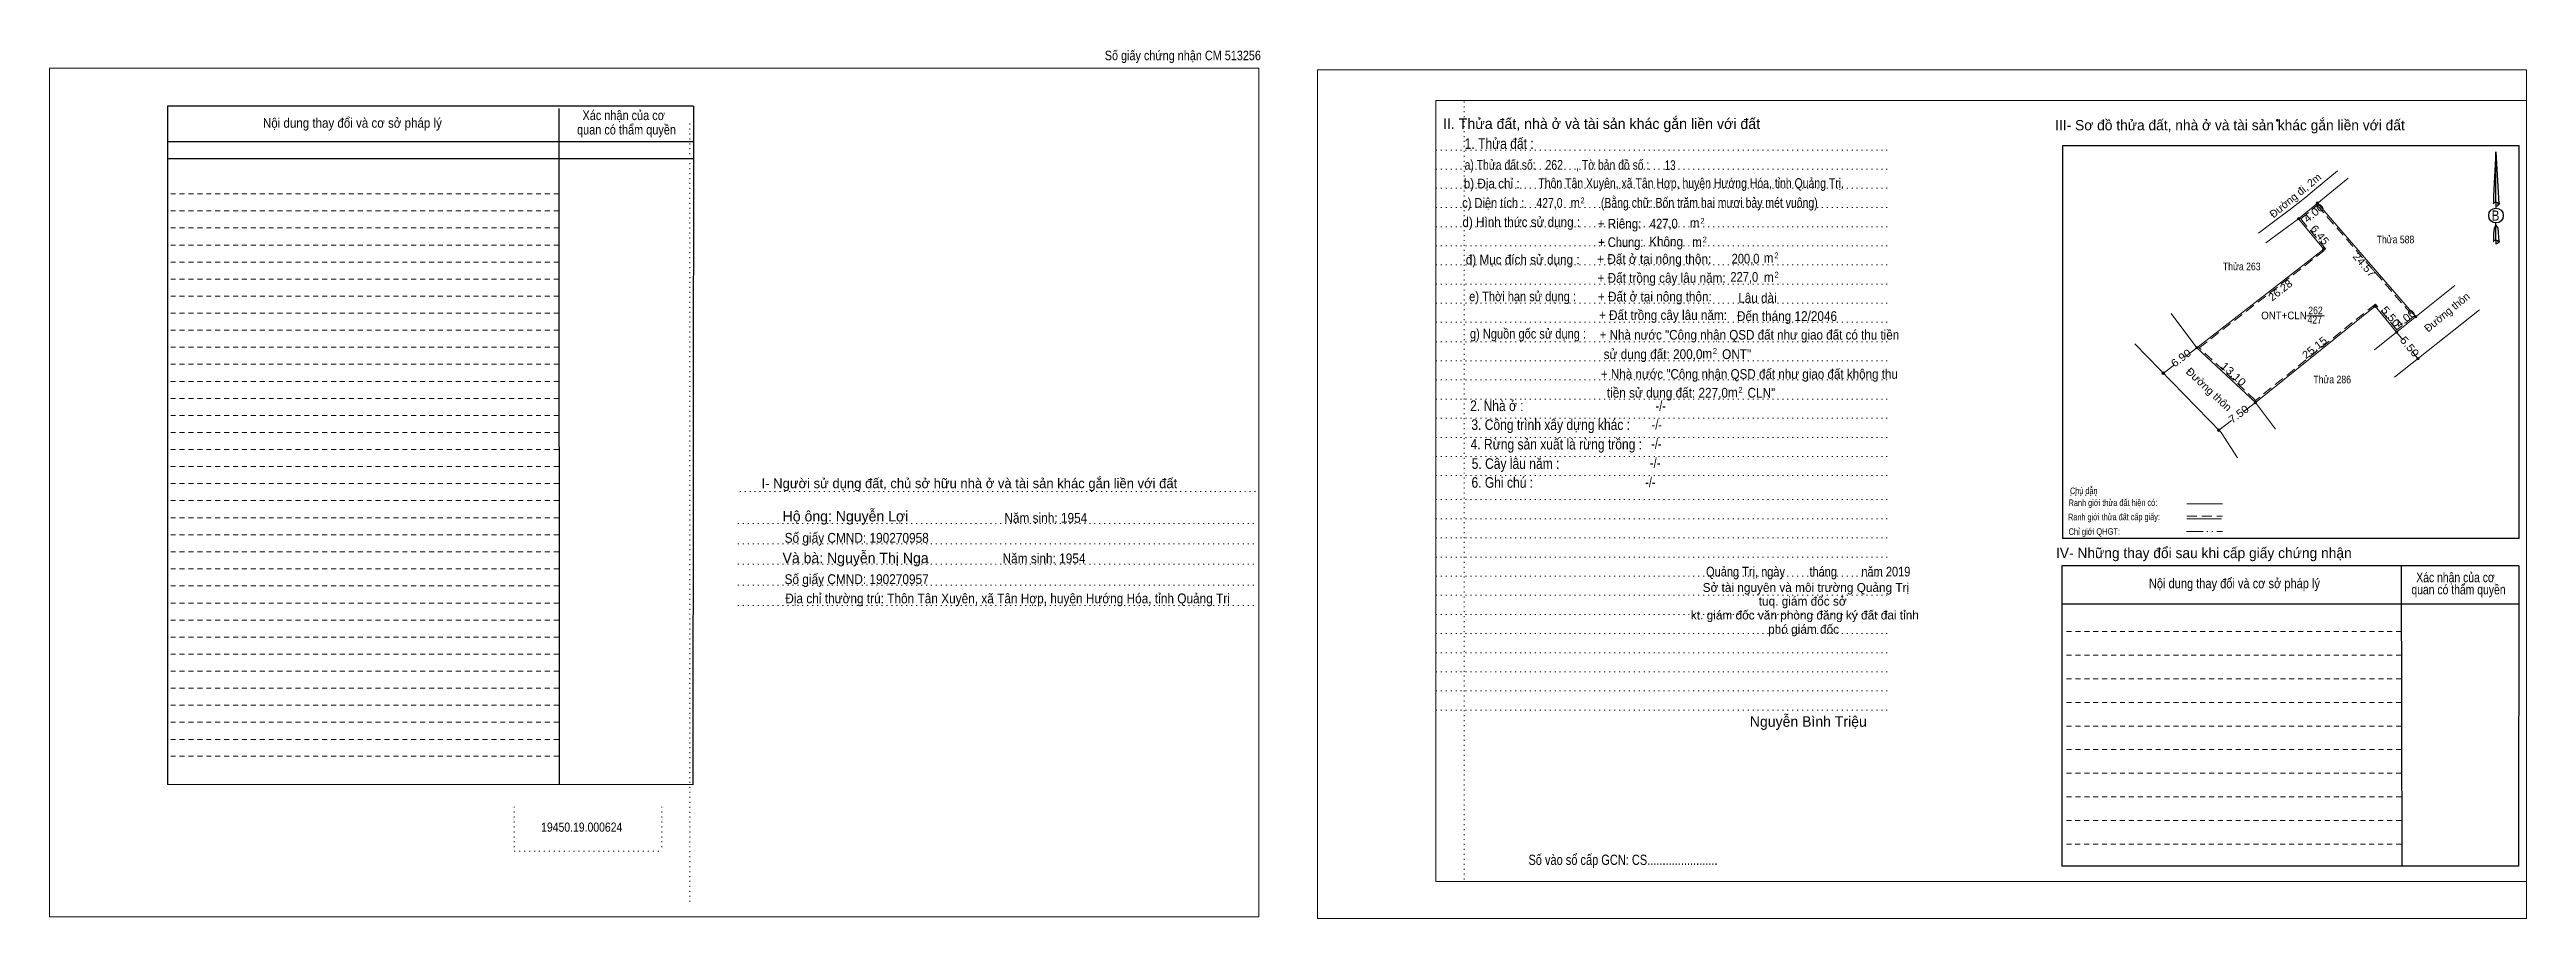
# Model space of a CAD drawing. Header units: metres. Extents: x 551905 to 552571, y 1840057 to 1840425.
# Drawn here: x 551905.4 to 552310.7, y 1840282.8 to 1840425 of the extents above; entities that cross this region are included whole.
import ezdxf
from ezdxf.enums import TextEntityAlignment as Align

# ---------------------------------------------------------------- set-up
doc = ezdxf.new("R2010")
doc.units = ezdxf.units.M
doc.header["$LTSCALE"] = 0.54
doc.header["$PDMODE"] = 32
doc.header["$PDSIZE"] = 0.27
for name, pattern in [('DASH_DOUBLE_DOT', [9.2, 5, -1.2, 0.3, -1.2, 0.3, -1.2]), ('DOTTED', [1.5, 0.3, -1.2]), ('MEDIUM_DASHED', [4.5, 3, -1.5]), ('SHORT_DASHED', [2.7, 1.5, -1.2])]:
    doc.linetypes.add(name, pattern=pattern)
for name, color, linetype, lineweight in [('1', 7, 'Continuous', 13), ('10', 7, 'Continuous', 13), ('18', 7, 'Continuous', 25), ('28', 7, 'SHORT_DASHED', 13), ('55', 7, 'DASH_DOUBLE_DOT', 13), ('8', 7, 'Continuous', 13)]:
    doc.layers.add(name, color=color, linetype=linetype, lineweight=lineweight)
doc.layers.add('40', color=7, linetype='Continuous')
doc.layers.add('9', color=7, linetype='Continuous')

msp = doc.modelspace()

# ---------------------------------------------------------------- texts
at = {"layer": '10'}
for s, height, width, p in [('262', 1.6, 0.8, (552151.59, 1840405.31)), ('Thửa 588', 1.25, 0.85, (552289.26, 1840393.28)), ('Thửa 263', 1.25, 0.85, (552264.1, 1840388.87)), ('ONT+CLN', 1.25, 0.95, (552271.01, 1840380.85)), ('427', 1.25, 0.85, (552276.045, 1840380.15)), ('262', 1.25, 0.85, (552276.165, 1840381.67)), ('Thửa 286', 1.25, 0.85, (552278.9, 1840370.37))]:
    msp.add_text(s, height=height, dxfattribs=dict(at, width=width)).set_placement(p, align=Align.CENTER)
for s, p in [('Đường đi, 2m', (552273.2681, 1840400.6178)), ('Đường thôn', (552298.0781, 1840381.5133))]:
    msp.add_text(s, height=1.25, rotation=39.42, dxfattribs=at).set_placement(p, align=Align.CENTER)
for s, rotation, width, p in [('4.00', 39.42, 1.15, (552276.2831, 1840397.7591)), ('6.45', 309.589, 1.1, (552276.3988, 1840394.2583)), ('24.57', 310.842, 1.1, (552283.6725, 1840389.3387)), ('26.28', 37.89, 1.05, (552270.7962, 1840385.0978)), ('5.50', 309.539, 1.15, (552288.0035, 1840380.9079)), ('4.00', 38.816, 1.1, (552291.2682, 1840380.4873)), ('6.90', 37.169, 1.1, (552254.5374, 1840374.0153)), ('25.15', 38.77, 1.1, (552276.3986, 1840375.7166)), ('5.50', 309.539, 1.15, (552291.0835, 1840375.9779)), ('Đường thôn', 316.856, 1.05, (552258.2976, 1840368.9268)), ('13.10', 316.856, 1.15, (552262.3226, 1840371.4374)), ('7.50', 37.053, 1.1, (552263.9734, 1840364.8275))]:
    msp.add_text(s, height=1.25, rotation=rotation, dxfattribs=dict(at, width=width)).set_placement(p, align=Align.CENTER)
at = {"layer": '18'}
for s, height, p in [('II. Thửa đất, nhà ở và tài sản khác gắn liền với đất', 1.734, (552159.34, 1840411.98)), ('Hộ ông: Nguyễn Lợi', 1.72, (552035.62, 1840347.77)), ('Và bà: Nguyễn Thị Nga', 1.72, (552037.27, 1840340.93)), ('Sở tài nguyên và môi trường Quảng Trị', 1.445, (552192.785, 1840336.24)), ('tuq. giám đốc sở', 1.446, (552192.25, 1840334)), ('kt. giám đốc văn phòng đăng ký đất đai tỉnh', 1.446, (552192.61, 1840331.73)), ('phó giám đốc', 1.446, (552192.4, 1840329.42)), ('Nguyễn Bình Triệu', 1.717, (552193.175, 1840314.17))]:
    msp.add_text(s, height=height, dxfattribs=at).set_placement(p, align=Align.CENTER)
for s, height, width, p in [('1. Thửa đất :', 1.734, 0.85, (552142.585, 1840408.73)), ('a) Thửa đất số:              , Tờ bản đồ số : ', 1.59, 0.8, (552152.28, 1840405.32)), ('13', 1.6, 0.75, (552170.565, 1840405.26)), ('c) Diện tích :                                                   ', 1.59, 0.85, (552154.415, 1840399.11)), ('b) Địa chỉ : ', 1.59, 0.9, (552141.625, 1840402.27)), ('427,0', 1.6, 0.8, (552150.815, 1840399.09)), (' m', 1.59, 0.85, (552154.785, 1840399.12)), ('2', 0.9628, 0.75, (552156.235, 1840399.82)), ('(Bằng chữ: Bốn trăm hai mươi bảy mét vuông)', 1.6, 0.8, (552176.97, 1840399.12)), ('d) Hình thức sử dụng :', 1.59, 0.9, (552146.205, 1840395.96)), ('+ Riêng: ', 1.59, 0.9, (552162.55, 1840395.69)), (' m', 1.59, 0.9, (552174.315, 1840395.82)), ('2', 0.9628, 0.8, (552175.86, 1840396.47)), ('B', 1.665, 0.85, (552305.62, 1840396.99)), ('       + Chung:', 1.59, 0.85, (552160.74, 1840392.67)), ('Không', 1.59, 0.9, (552169.905, 1840392.76)), (' m', 1.59, 0.9, (552174.685, 1840392.7)), ('2', 0.9628, 0.8, (552176.21, 1840393.42)), ('đ) Mục đích sử dụng :', 1.59, 0.9, (552146.435, 1840389.82)), ('+ Đất ở tại nông thôn:', 1.6, 0.9, (552167.96, 1840389.91)), ('+ Đất trồng cây lâu năm:', 1.594, 0.9, (552169.16, 1840386.82)), ('227,0', 1.6, 0.85, (552182.695, 1840386.98)), ('200,0', 1.6, 0.85, (552182.895, 1840389.97)), (' m', 1.59, 0.9, (552186.405, 1840390.1)), (' m', 1.59, 0.9, (552186.445, 1840386.94)), ('2', 0.9628, 0.8, (552187.95, 1840390.81)), ('2', 0.9628, 0.8, (552187.98, 1840387.67)), ('e) Thời hạn sử dụng :', 1.59, 0.85, (552146.415, 1840383.8)), ('+ Đất ở tại nông thôn:', 1.6, 0.9, (552168.06, 1840383.76)), ('Lâu dài', 1.594, 0.9, (552184.85, 1840383.54)), ('+ Đất trồng cây lâu năm:', 1.594, 0.9, (552169.39, 1840380.74)), ('Đến tháng 12/2046', 1.6, 0.9, (552189.685, 1840380.57)), ('g) Nguồn gốc sử dụng :', 1.59, 0.85, (552147.3, 1840377.7)), ('2', 0.9628, 0.8, (552177.89, 1840375.18)), (' m', 1.59, 0.9, (552176.365, 1840374.45)), ('2. Nhà ở :', 1.734, 0.85, (552142.21, 1840365.83)), (' m', 1.59, 0.9, (552180.555, 1840368.09)), ('2', 0.9628, 0.8, (552182.08, 1840368.82)), ('3. Công trình xây dựng khác :', 1.734, 0.85, (552151.02, 1840362.74)), ('4. Rừng sản xuất là rừng trồng :', 1.734, 0.85, (552151.94, 1840359.55)), ('5. Cây lâu năm :', 1.734, 0.85, (552145.265, 1840356.37)), ('6. Ghi chú :', 1.734, 0.85, (552143.095, 1840353.28)), ('Quảng Trị, ngày        tháng        năm 2019', 1.584, 0.85, (552193.155, 1840338.77)), ('19450.19.000624', 1.5, 0.85, (551992.455, 1840297)), ('Số vào sổ cấp GCN: CS.......................', 1.684, 0.8, (552162.85, 1840291.57))]:
    msp.add_text(s, height=height, dxfattribs=dict(at, width=width)).set_placement(p, align=Align.CENTER)
for s, height, width, p in [('Thôn Tân Xuyên, xã Tân Hợp, huyện Hướng Hóa, tỉnh Quảng Trị.', 1.6, 0.8, (552149, 1840402.33)), ('+ Nhà nước "Công nhận QSD đất như giao đất có thu tiền', 1.58, 0.9, (552159.02, 1840377.52)), ('sử dụng đất: 200,0      ONT"', 1.6, 0.9, (552159.69, 1840374.34)), ('+ Nhà nước "Công nhận QSD đất như giao đất không thu', 1.58, 0.9, (552159.23, 1840371.11)), ('tiền sử dụng đất: 227,0      CLN"', 1.6, 0.9, (552160.21, 1840368.03))]:
    msp.add_text(s, height=height, dxfattribs=dict(at, width=width)).set_placement(p)
at = {"layer": '28'}
for s, height, width, p in [('Nội dung thay đổi và cơ sở pháp lý', 1.571, 0.9, (551954.93, 1840412.19)), ('Nội dung thay đổi và cơ sở pháp lý', 1.571, 0.9, (551954.93, 1840412.19)), (' quan có thẩm quyền', 1.571, 0.85, (551999.535, 1840411.09)), (' quan có thẩm quyền', 1.571, 0.85, (551999.535, 1840411.09)), ('Xác nhận của cơ', 1.571, 0.85, (551999.32, 1840413.44)), ('Xác nhận của cơ', 1.571, 0.85, (551999.32, 1840413.44)), ('-/-', 1.59, 0.85, (552168.37, 1840362.79)), ('-/-', 1.59, 0.85, (552169.03, 1840365.89)), ('-/-', 1.59, 0.85, (552168.32, 1840359.67)), ('-/-', 1.59, 0.85, (552168.11, 1840356.56)), ('-/-', 1.59, 0.85, (552167.33, 1840353.4)), ('Xác nhận của cơ', 1.59, 0.8, (552299.08, 1840337.82)), ('Nội dung thay đổi và cơ sở pháp lý', 1.59, 0.85, (552262.905, 1840336.84)), (' quan có thẩm quyền', 1.59, 0.8, (552299.33, 1840335.84))]:
    msp.add_text(s, height=height, dxfattribs=dict(at, width=width)).set_placement(p, align=Align.CENTER)
for s, height, p in [('III- Sơ đồ thửa đất, nhà ở và tài sản khác gắn liền với đất', 1.686, (552262.17, 1840411.77)), ('I- Người sử dụng đất, chủ sở hữu nhà ở và tài sản khác gắn liền với đất', 1.593, (552055.9, 1840353.21)), ('IV- Những thay đổi sau khi cấp giấy chứng nhận', 1.686, (552257.9, 1840341.77))]:
    msp.add_text(s, height=height, dxfattribs=at).set_placement(p, align=Align.CENTER)
at = {"layer": '28', "width": 0.9}
for s, p in [('Năm sinh: 1954', (552061.61, 1840347.55)), ('Số giấy CMND: 190270958', (552025.66, 1840344.28)), ('Số giấy CMND: 190270957', (552025.65, 1840337.52)), ('Năm sinh: 1954', (552061.32, 1840340.92)), ('Địa chỉ thường trú: Thôn Tân Xuyên, xã Tân Hợp, huyện Hướng Hóa, tỉnh Quảng Trị', (552025.77, 1840334.37))]:
    msp.add_text(s, height=1.61, dxfattribs=at).set_placement(p)
at = {"layer": '40', "width": 0.85}
msp.add_text('Số giấy chứng nhận CM 513256', height=1.561, dxfattribs=at).set_placement((552090.825, 1840423.24), align=Align.CENTER)
at = {"layer": '55'}
for s, height, width, p in [('Ranh giới thửa đất hiện có:', 1.084, 0.8, (552243.0187, 1840350.2968)), ('Chú dẫn', 1.078, 0.8, (552238.2537, 1840352.2452)), ('Ranh giới thửa đất cấp giấy:', 1.079, 0.8, (552243.1937, 1840347.9674)), ('Chỉ giới QHGT:', 1.079, 0.85, (552239.9737, 1840345.58))]:
    msp.add_text(s, height=height, rotation=0.135, dxfattribs=dict(at, width=width)).set_placement(p, align=Align.CENTER)
at = {"layer": '9', "width": 0.85}
msp.add_text('427,0', height=1.6, dxfattribs=at).set_placement((552169.525, 1840395.69), align=Align.CENTER)

# ---------------------------------------------------------------- hatches: boundary and pattern name
at = {"layer": '10'}
for points in [[(552276.69, 1840399.85, 1), (552276.29, 1840399.85, 1)], [(552273.6, 1840397.31, 1), (552273.2, 1840397.31, 1)], [(552277.71, 1840392.34, 1), (552277.31, 1840392.34, 1)], [(552286.14, 1840382.99, 1), (552285.74, 1840382.99, 1)], [(552292.76, 1840381.26, 1), (552292.36, 1840381.26, 1)], [(552256.97, 1840376.2, 1), (552256.57, 1840376.2, 1)], [(552289.64, 1840378.75, 1), (552289.24, 1840378.75, 1)], [(552251.4491, 1840372.0325, 1), (552251.0491, 1840372.0325, 1)], [(552293.13, 1840374.4, 1), (552292.73, 1840374.4, 1)], [(552266.53, 1840367.24, 1), (552266.13, 1840367.24, 1)], [(552260.53, 1840362.71, 1), (552260.13, 1840362.71, 1)]]:
    msp.add_hatch(color=256, dxfattribs=at).paths.add_polyline_path(points)

# ---------------------------------------------------------------- linework, layer by layer
at = {"layer": '1'}
for p, q in [((552132.23, 1840416.65), (552310.69, 1840416.65)), ((552132.23, 1840416.65), (552132.23, 1840288.87)), ((552310.69, 1840416.65), (552310.69, 1840287.87)), ((552132.23, 1840288.87), (552310.69, 1840288.87))]:
    msp.add_line(p, q, dxfattribs=at)
at = {"layer": '1', "linetype": 'DOTTED'}
for p, q in [((552136.87, 1840416.5), (552136.87, 1840288.77)), ((552010.17, 1840412.87), (552010.17, 1840285.09)), ((552132.23, 1840408.51), (552139.46, 1840408.51)), ((552132.23, 1840408.51), (552206.51, 1840408.51)), ((552132.23, 1840405.43), (552206.51, 1840405.43)), ((552132.23, 1840402.28), (552206.51, 1840402.28)), ((552132.23, 1840399.13), (552206.51, 1840399.13)), ((552132.23, 1840396), (552206.51, 1840396)), ((552132.23, 1840392.84), (552206.51, 1840392.84)), ((552132.23, 1840389.76), (552206.51, 1840389.76)), ((552132.23, 1840386.6), (552206.51, 1840386.6)), ((552132.23, 1840383.46), (552206.51, 1840383.46)), ((552132.23, 1840380.35), (552206.51, 1840380.35)), ((552132.23, 1840377.18), (552206.51, 1840377.18)), ((552132.23, 1840374.07), (552206.51, 1840374.07)), ((552132.23, 1840370.93), (552206.51, 1840370.93)), ((552132.23, 1840367.79), (552206.51, 1840367.79)), ((552132.23, 1840364.66), (552206.51, 1840364.66)), ((552132.23, 1840361.52), (552206.51, 1840361.52)), ((552132.23, 1840358.42), (552206.51, 1840358.42)), ((552018.32, 1840352.68), (552103.2, 1840352.68)), ((552132.23, 1840355.27), (552206.51, 1840355.27)), ((552018.02, 1840347.46), (552102.93, 1840347.46)), ((552132.23, 1840351.37), (552206.51, 1840351.37)), ((552132.23, 1840348.2), (552206.51, 1840348.2)), ((552018.02, 1840344.1), (552102.93, 1840344.1)), ((552132.23, 1840345.11), (552206.51, 1840345.11)), ((552018.02, 1840340.79), (552102.93, 1840340.79)), ((552132.23, 1840341.93), (552206.51, 1840341.93)), ((552018.02, 1840337.33), (552102.93, 1840337.33)), ((552132.23, 1840338.83), (552206.51, 1840338.83)), ((552132.23, 1840335.72), (552206.51, 1840335.72)), ((552018.02, 1840334), (552102.93, 1840334)), ((552132.23, 1840332.56), (552206.51, 1840332.56)), ((552132.23, 1840329.46), (552206.51, 1840329.46)), ((552132.23, 1840326.29), (552206.51, 1840326.29)), ((552132.23, 1840323.18), (552206.51, 1840323.18)), ((552132.23, 1840320.03), (552206.51, 1840320.03)), ((552132.23, 1840316.87), (552206.51, 1840316.87)), ((551981.41, 1840301.1), (551981.41, 1840293.84)), ((552005.54, 1840301.1), (552005.54, 1840293.84)), ((551981.41, 1840293.84), (552005.54, 1840293.84))]:
    msp.add_line(p, q, dxfattribs=at)
at = {"layer": '1'}
for points in [[(551905.37, 1840283.09), (552103.23, 1840283.09), (552103.23, 1840421.96), (551905.37, 1840421.96)], [(551905.37, 1840421.96), (552103.23, 1840421.96), (552103.23, 1840283.09), (551905.37, 1840283.09)], [(552112.85, 1840282.81), (552310.69, 1840282.81), (552310.69, 1840421.67), (552112.85, 1840421.67)]]:
    msp.add_lwpolyline(points, close=True, dxfattribs=at)
msp.add_lwpolyline([(552139.46, 1840416.65), (552310.69, 1840416.65), (552310.69, 1840288.87), (552139.46, 1840288.87)], dxfattribs=at)
at = {"layer": '10'}
for p, q in [((552279.79, 1840405.15), (552275.99, 1840402.03)), ((552272.1, 1840398.84), (552274.56, 1840400.85)), ((552273.4, 1840397.31), (552281.5, 1840403.95)), ((552274.56, 1840400.85), (552275.99, 1840402.03)), ((552266.85, 1840394.92), (552268.88, 1840396.44)), ((552268.06, 1840393.33), (552273.4, 1840397.31)), ((552268.88, 1840396.44), (552272.1, 1840398.84)), ((552276.49, 1840399.85), (552292.56, 1840381.26)), ((552276.49, 1840399.85), (552292.56, 1840381.26)), ((552289.44, 1840378.75), (552298.96, 1840386.4)), ((552252.55, 1840381.77), (552256.77, 1840376.2)), ((552266.33, 1840367.24), (552285.94, 1840382.99)), ((552266.33, 1840367.24), (552285.94, 1840382.99)), ((552274.73, 1840381.4), (552277.65, 1840381.4)), ((552285.94, 1840382.99), (552289.44, 1840378.75)), ((552285.94, 1840382.99), (552289.44, 1840378.75)), ((552289.09, 1840371.36), (552303, 1840382.37)), ((552246.59, 1840376.84), (552260.72, 1840362.31)), ((552254.9, 1840374.78), (552256.77, 1840376.2)), ((552256.77, 1840376.2), (552266.33, 1840367.24)), ((552285.85, 1840375.87), (552289.44, 1840378.75)), ((552290.48, 1840377.46), (552289.44, 1840378.75)), ((552251.27, 1840372.03), (552253.07, 1840373.39)), ((552292.93, 1840374.4), (552291.96, 1840375.61)), ((552260.33, 1840362.71), (552262.42, 1840364.29)), ((552264.47, 1840365.83), (552266.33, 1840367.24)), ((552266.33, 1840367.24), (552269.65, 1840362.85)), ((552260.72, 1840362.31), (552263.41, 1840358.17))]:
    msp.add_line(p, q, dxfattribs=at)
msp.add_lwpolyline([(552256.77, 1840376.2), (552277.51, 1840392.34), (552273.4, 1840397.31)], dxfattribs=at)
msp.add_lwpolyline([(552256.77, 1840376.2), (552277.51, 1840392.34), (552273.4, 1840397.31)], dxfattribs=at)
at = {"layer": '10', "linetype": 'MEDIUM_DASHED'}
msp.add_lwpolyline([(552276.46, 1840399.5), (552292.2, 1840381.29), (552289.48, 1840379.1), (552285.98, 1840383.34), (552266.34, 1840367.57), (552257.15, 1840376.18), (552277.87, 1840392.3), (552273.75, 1840397.28)], close=True, dxfattribs=at)
at = {"layer": '10'}
for centre in [(552276.49, 1840399.85), (552273.4, 1840397.31), (552277.51, 1840392.34), (552285.94, 1840382.99), (552292.56, 1840381.26), (552256.77, 1840376.2), (552289.44, 1840378.75), (552251.2491, 1840372.0325), (552292.93, 1840374.4), (552266.33, 1840367.24), (552260.33, 1840362.71)]:
    msp.add_circle(centre, 0.2, dxfattribs=at)
at = {"layer": '18'}
for p, q in [((552305.68, 1840408.24), (552306.15, 1840399.74)), ((552305.68, 1840408.24), (552306.15, 1840399.74)), ((552305.68, 1840408.24), (552306.15, 1840399.74)), ((552305.29, 1840401.03), (552305.27, 1840399.74)), ((552305.68, 1840400), (552305.68, 1840399.64)), ((552305.68, 1840399.64), (552305.68, 1840399.44)), ((552305.68, 1840399.44), (552305.68, 1840399.13)), ((552305.68, 1840399.44), (552305.68, 1840399.13)), ((552305.68, 1840399.44), (552305.68, 1840399.13)), ((552305.68, 1840396.23), (552305.68, 1840396.66)), ((552305.68, 1840396.23), (552305.68, 1840396.66)), ((552305.68, 1840396.23), (552305.68, 1840396.66)), ((552305.68, 1840396.23), (552306.03, 1840395.74)), ((552305.68, 1840396.23), (552306.03, 1840395.74)), ((552305.68, 1840396.23), (552306.03, 1840395.74)), ((552305.68, 1840393.84), (552305.68, 1840393.52)), ((552305.68, 1840393.52), (552305.68, 1840393.27)), ((552306.03, 1840395.74), (552306.15, 1840393.55)), ((552306.03, 1840395.74), (552306.15, 1840393.55)), ((552306.03, 1840395.74), (552306.15, 1840393.55))]:
    msp.add_line(p, q, dxfattribs=at)
for points in [[(552305.68, 1840400), (552305.68, 1840408.24), (552305.29, 1840401.03)], [(552305.68, 1840393.84), (552305.68, 1840396.23), (552305.4, 1840395.74), (552305.29, 1840394.85), (552305.27, 1840393.55)]]:
    msp.add_lwpolyline(points, dxfattribs=at)
msp.add_ellipse((552305.699, 1840397.8212), major_axis=(0, 1.2129), ratio=0.983453, dxfattribs=at)
for centre, start_param, end_param in [((552305.6994, 1840399.6902), 1.57079633, 3.07445202), ((552305.6994, 1840399.6902), 0.06714063, 1.57079633), ((552305.6994, 1840399.6902), 4.71238898, 6.28318531), ((552305.6994, 1840393.4996), 2.49106941, 3.07427841), ((552305.6994, 1840393.4996), 1.57079633, 2.49106941), ((552305.6994, 1840393.4996), 0.06714063, 1.57079633), ((552305.6994, 1840393.4996), 4.71238898, 6.28318531)]:
    msp.add_ellipse(centre, major_axis=(0.4373, 0), ratio=0.655448, start_param=start_param, end_param=end_param, dxfattribs=at)
for p in [(552306.15, 1840399.74), (552306.15, 1840393.55)]:
    msp.add_point(p, dxfattribs=at)
at = {"layer": '28', "linetype": 'Continuous', "lineweight": 25}
for p, q in [((552010.74, 1840415.71), (551924.7, 1840415.71)), ((551988.7, 1840415.36), (551988.75, 1840304.66)), ((552010.74, 1840415.71), (552010.64, 1840304.66)), ((552010.74, 1840409.91), (551924.81, 1840409.91)), ((552010.74, 1840409.91), (551924.81, 1840409.91)), ((552234.77, 1840409.25), (552234.77, 1840344.99)), ((552010.74, 1840407.12), (551924.81, 1840407.12)), ((552309.5, 1840344.99), (552234.77, 1840344.99)), ((552290.19, 1840340.48), (552290.27, 1840291.39)), ((552309.46, 1840340.48), (552309.4, 1840291.39)), ((552309.4, 1840334.26), (552234.67, 1840334.26)), ((552010.64, 1840304.66), (551924.7, 1840304.72)), ((552309.4, 1840291.39), (552234.67, 1840291.39))]:
    msp.add_line(p, q, dxfattribs=at)
at = {"layer": '28'}
for p, q in [((551988.7, 1840401.38), (551924.7, 1840401.38)), ((551988.7, 1840398.59), (551924.7, 1840398.59)), ((551988.7, 1840395.81), (551924.7, 1840395.81)), ((551988.7, 1840392.98), (551924.7, 1840392.98)), ((551988.7, 1840390.21), (551924.7, 1840390.21)), ((551988.7, 1840387.43), (551924.7, 1840387.43)), ((551988.7, 1840384.61), (551924.7, 1840384.61)), ((551988.7, 1840381.86), (551924.7, 1840381.86)), ((551988.7, 1840379.06), (551924.7, 1840379.06)), ((551988.7, 1840376.3), (551924.7, 1840376.3)), ((551988.7, 1840373.5), (551924.7, 1840373.5)), ((551988.7, 1840370.67), (551924.7, 1840370.67)), ((551988.7, 1840367.87), (551924.7, 1840367.87)), ((551988.7, 1840365.12), (551924.7, 1840365.12)), ((551988.7, 1840362.32), (551924.7, 1840362.32)), ((551988.7, 1840359.55), (551924.7, 1840359.55)), ((551988.7, 1840356.74), (551924.7, 1840356.74)), ((551988.7, 1840353.96), (551924.7, 1840353.96)), ((551988.7, 1840351.19), (551924.7, 1840351.19)), ((551988.7, 1840348.38), (551924.7, 1840348.38)), ((551988.7, 1840345.59), (551924.7, 1840345.59)), ((551988.7, 1840342.82), (551924.7, 1840342.82)), ((551988.7, 1840340.01), (551924.7, 1840340.01)), ((551988.7, 1840337.21), (551924.7, 1840337.21)), ((551988.7, 1840334.42), (551924.7, 1840334.42)), ((551988.7, 1840331.62), (551924.7, 1840331.62)), ((551988.7, 1840328.85), (551924.7, 1840328.85)), ((552290.19, 1840329.75), (552234.67, 1840329.75)), ((551988.7, 1840326.06), (551924.7, 1840326.06)), ((551988.7, 1840323.29), (551924.7, 1840323.29)), ((552290.19, 1840325.9), (552234.67, 1840325.9)), ((551988.7, 1840320.48), (551924.7, 1840320.48)), ((552290.19, 1840322.01), (552234.67, 1840322.01)), ((551988.7, 1840317.71), (551924.7, 1840317.71)), ((551988.7, 1840314.95), (551924.7, 1840314.95)), ((552290.19, 1840318.15), (552234.67, 1840318.15)), ((551988.7, 1840312.11), (551924.7, 1840312.11)), ((552290.19, 1840314.28), (552234.67, 1840314.28)), ((551988.7, 1840309.37), (551924.7, 1840309.37)), ((552290.19, 1840310.46), (552234.67, 1840310.46)), ((552290.19, 1840306.59), (552234.67, 1840306.59)), ((552290.19, 1840302.72), (552234.67, 1840302.72)), ((552290.16, 1840298.86), (552234.67, 1840298.86)), ((552290.16, 1840294.99), (552234.67, 1840294.99))]:
    msp.add_line(p, q, dxfattribs=at)
at = {"layer": '28', "linetype": 'Continuous', "lineweight": 25}
for points in [[(552010.74, 1840415.71), (551924.7, 1840415.71), (551924.7, 1840304.72)], [(552309.5, 1840344.99), (552309.5, 1840409.25), (552234.77, 1840409.25)], [(552309.46, 1840340.48), (552234.67, 1840340.48), (552234.67, 1840291.39)]]:
    msp.add_lwpolyline(points, dxfattribs=at)
at = {"layer": '28'}
msp.add_point((552269.91, 1840413.4), dxfattribs=at)
at = {"layer": '55'}
msp.add_line((552255.06, 1840346.12), (552260.94, 1840346.12), dxfattribs=at)
at = {"layer": '8', "linetype": 'DOTTED'}
msp.add_line((552236.05, 1840352.05), (552240.42, 1840352.05), dxfattribs=at)
at = {"layer": '8'}
for p, q in [((552255.13, 1840350.63), (552260.97, 1840350.63)), ((552255.14, 1840348.22), (552260.78, 1840348.22)), ((552255.14, 1840348.22), (552260.78, 1840348.22))]:
    msp.add_line(p, q, dxfattribs=at)
at = {"layer": '8', "linetype": 'MEDIUM_DASHED'}
msp.add_line((552255.14, 1840348.64), (552260.94, 1840348.64), dxfattribs=at)

msp.set_redraw_order([(e.dxf.handle, doc.entitydb.next_handle()) for e in msp.query("TEXT MTEXT ATTDEF DIMENSION ARC_DIMENSION")])  # texts and dimensions are drawn at this point

doc.saveas('drawing.dxf')
